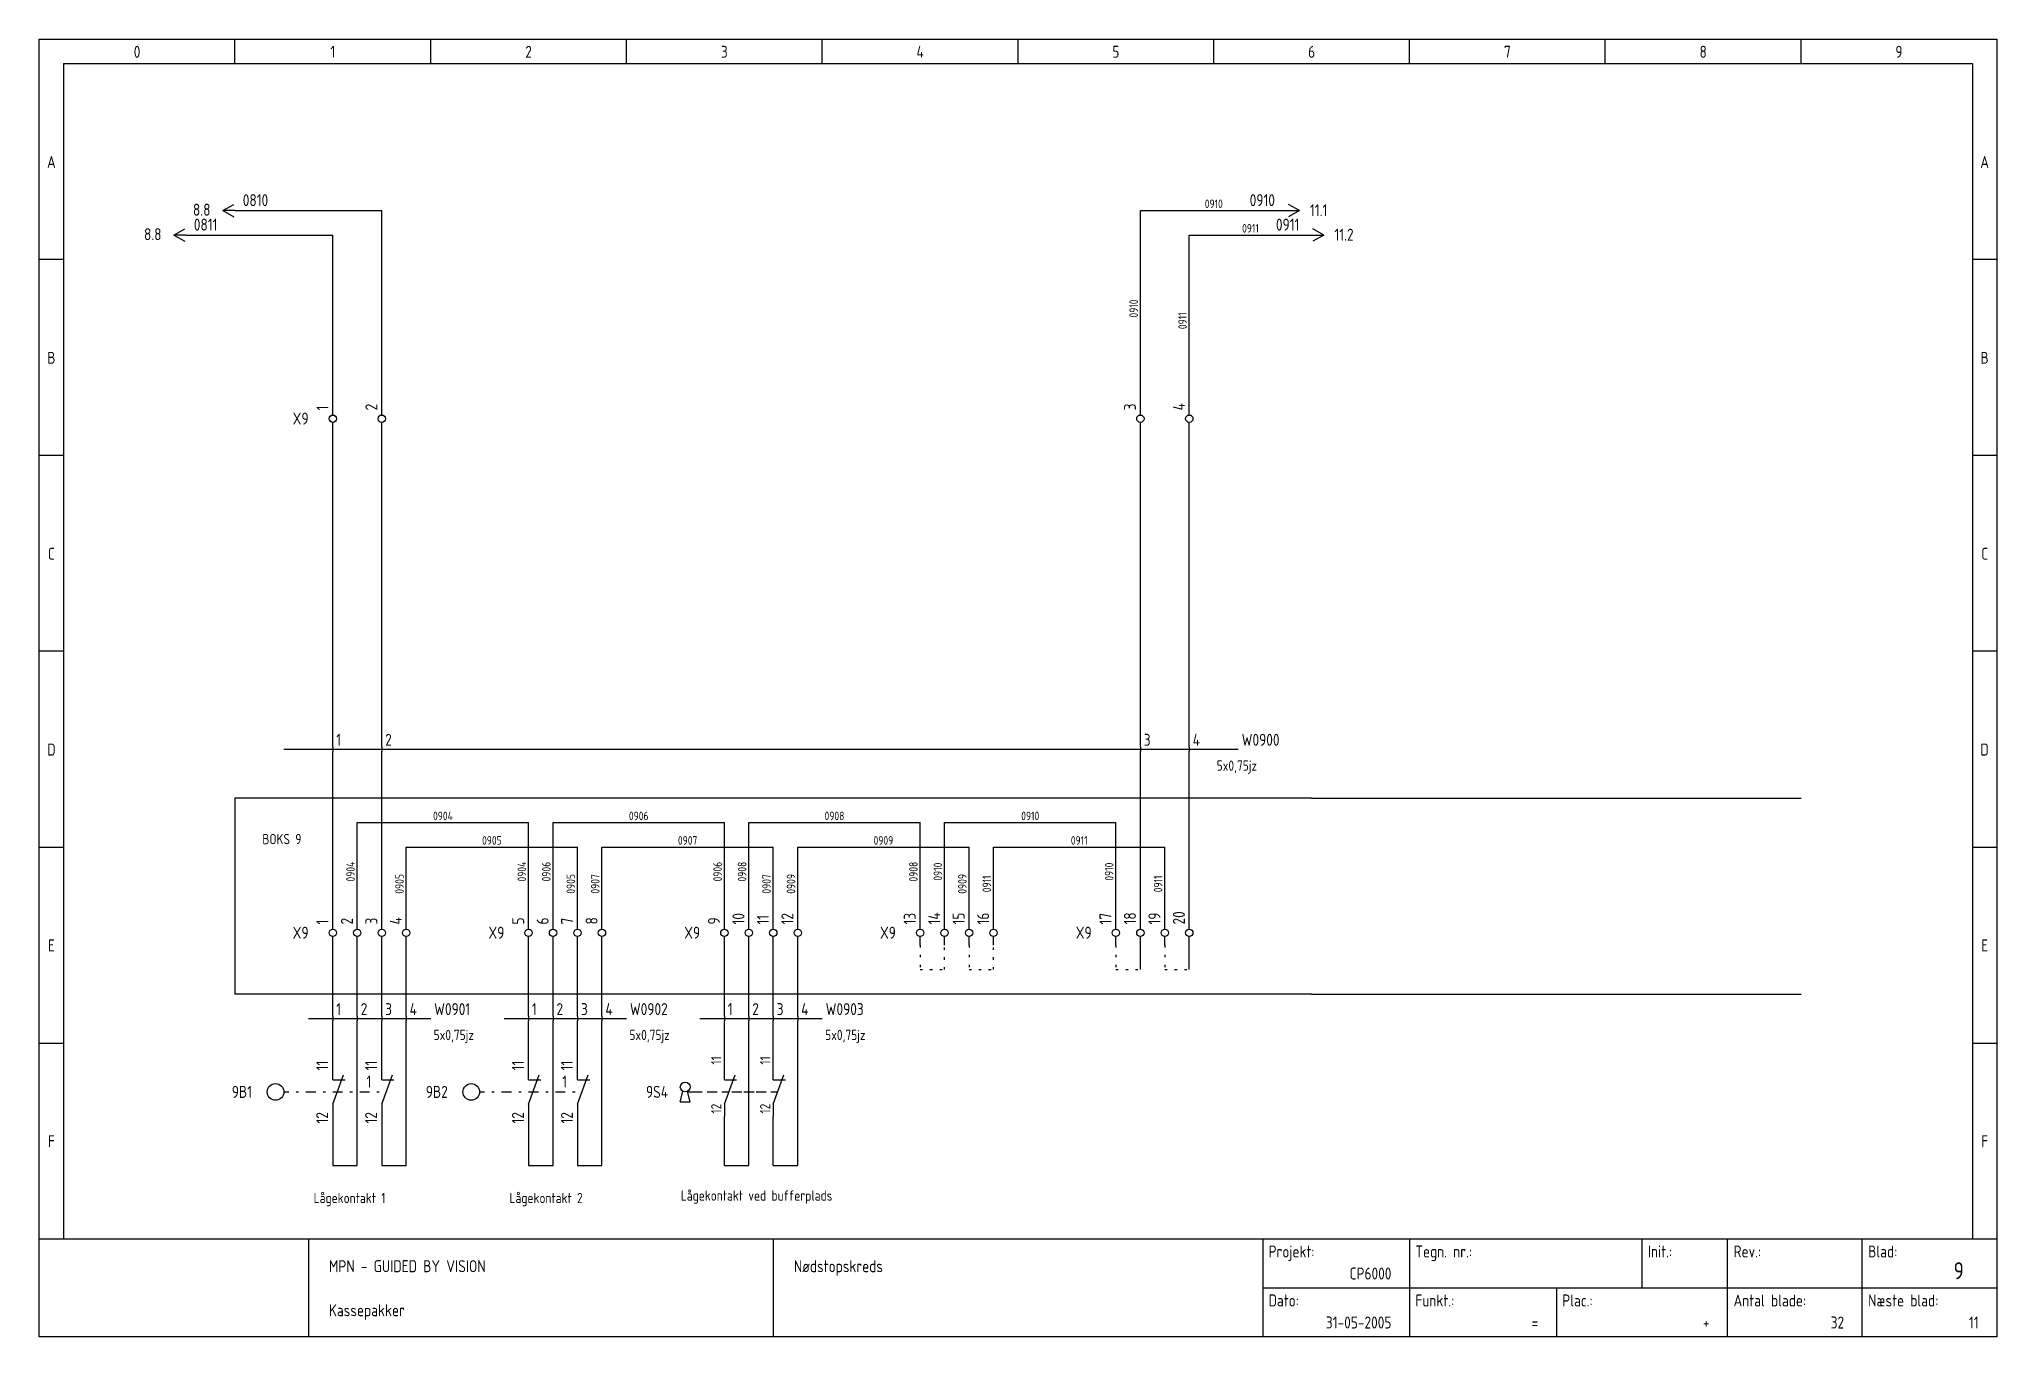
# Model space of a CAD drawing. Extents: x 10 to 410, y 10 to 275.
import ezdxf
from ezdxf.enums import TextEntityAlignment as Align

# ---------------------------------------------------------------- set-up
doc = ezdxf.new("R2010")
doc.units = 0
for name, pattern in [('CADDY_DASHDOT', [5.5, 0.5, -1.5, 2, -1.5]), ('CADDY_DOT', [2, 0.5, -1.5]), ('CADDY_SOLID', [0])]:
    doc.linetypes.add(name, pattern=pattern)
doc.layers.get('0').update_dxf_attribs({"linetype": 'CONTINUOUS'})
doc.styles.add('CADDY_VECTORFONT1P', font='isocp___.ttf', dxfattribs={"width": 0.9})

msp = doc.modelspace()

# ---------------------------------------------------------------- texts
at = {"style": 'CADDY_VECTORFONT1P', "width": 0.9}
for s, p in [('0910', (250, 240.5)), ('0911', (257.5, 235.5)), ('0904', (92.5, 115.5)), ('0906', (132.5, 115.5)), ('0908', (172.5, 115.5)), ('0910', (212.5, 115.5)), ('0905', (102.5, 110.5)), ('0907', (142.5, 110.5)), ('0909', (182.5, 110.5)), ('0911', (222.5, 110.5))]:
    msp.add_text(s, height=1.75, dxfattribs=at).set_placement(p, align=Align.CENTER)
for s, p in [('0910', (234.5, 220)), ('0911', (244.5, 217.5)), ('0904', (74.5, 105)), ('0905', (84.5, 102.5)), ('0904', (109.5, 105)), ('0906', (114.5, 105)), ('0905', (119.5, 102.5)), ('0907', (124.5, 102.5)), ('0906', (149.5, 105)), ('0908', (154.5, 105)), ('0907', (159.5, 102.5)), ('0909', (164.5, 102.5)), ('0908', (189.5, 105)), ('0910', (194.5, 105)), ('0909', (199.5, 102.5)), ('0911', (204.5, 102.5)), ('0910', (229.5, 105)), ('0911', (239.5, 102.5))]:
    msp.add_text(s, height=1.75, rotation=90, dxfattribs=at).set_placement(p, align=Align.CENTER)
for s, p in [('5x0,75jz', (250.6, 125.6)), ('BOKS 9', (55.6, 110.6)), ('5x0,75jz', (90.6, 70.6)), ('5x0,75jz', (130.6, 70.6)), ('5x0,75jz', (170.6, 70.6)), ('Lågekontakt ved bufferplads', (141.1, 37.8)), ('Lågekontakt 1', (66.1, 37.3)), ('Lågekontakt 2', (106.1, 37.3))]:
    msp.add_text(s, height=2.1, dxfattribs=at).set_placement(p)

# ---------------------------------------------------------------- blocks, each defined once
blk = doc.blocks.new('BLK1')
at = {"linetype": 'CADDY_SOLID'}
for p, q in [((10, 10), (10, 275)), ((10, 275), (410, 275)), ((50, 270), (50, 275)), ((90, 270), (90, 275)), ((130, 270), (130, 275)), ((170, 270), (170, 275)), ((210, 270), (210, 275)), ((250, 270), (250, 275)), ((290, 270), (290, 275)), ((330, 270), (330, 275)), ((370, 270), (370, 275)), ((410, 275), (410, 10)), ((15, 270), (15, 30)), ((15, 270), (405, 270)), ((405, 270), (405, 30)), ((15, 230), (10, 230)), ((410, 230), (405, 230)), ((15, 190), (10, 190)), ((410, 190), (405, 190)), ((15, 150), (10, 150)), ((410, 150), (405, 150)), ((10, 110), (15, 110)), ((405, 110), (410, 110)), ((10, 70), (15, 70)), ((405, 70), (410, 70)), ((10, 30), (410, 30)), ((10, 30), (15, 30)), ((65, 30), (65, 10)), ((160, 30), (160, 10)), ((260, 30), (260, 10)), ((290, 30), (290, 10)), ((337.5, 20), (337.5, 30)), ((355, 20), (355, 30)), ((382.5, 20), (382.5, 30)), ((405, 30), (410, 30)), ((260, 20), (410, 20)), ((320, 20), (320, 10)), ((355, 10), (355, 20)), ((382.5, 10), (382.5, 20)), ((410, 10), (10, 10))]:
    blk.add_line(p, q, dxfattribs=at)
at = {"style": 'CADDY_VECTORFONT1P', "width": 0.9}
for s, p in [('0', (30, 271.2)), ('1', (70, 271.2)), ('2', (110, 271.2)), ('3', (150, 271.2)), ('4', (190, 271.2)), ('5', (230, 271.2)), ('6', (270, 271.2)), ('7', (310, 271.2)), ('8', (350, 271.2)), ('9', (390, 271.2)), ('A', (12.5, 248.7)), ('A', (407.5, 248.7)), ('B', (12.5, 208.7)), ('B', (407.5, 208.7)), ('C', (12.5, 168.7)), ('C', (407.5, 168.7)), ('D', (12.5, 128.7)), ('D', (407.5, 128.7)), ('E', (12.5, 88.7)), ('E', (407.5, 88.7)), ('F', (12.5, 48.7)), ('F', (407.5, 48.7))]:
    blk.add_text(s, height=2.45, dxfattribs=at).set_placement(p, align=Align.CENTER)
for s, p in [('Projekt:', (261.2, 26.2)), ('Tegn. nr.:', (291.2, 26.2)), ('Init.:', (338.7, 26.2)), ('Rev.:', (356.2, 26.2)), ('Blad:', (383.7, 26.2)), ('MPN - GUIDED BY VISION', (69.2, 23.2)), ('Nødstopskreds', (164.2, 23.2)), ('Kassepakker', (69.2, 14.2)), ('Dato:', (261.2, 16.2)), ('Funkt.:', (291.2, 16.2)), ('Plac.:', (321.2, 16.2)), ('Antal blade:', (356.2, 16.2)), ('Næste blad:', (383.7, 16.2))]:
    blk.add_text(s, height=2.45, dxfattribs=at).set_placement(p)
for s, height, p in [('CP6000', 2.45, (286.3, 21.7)), ('9', 3.5, (403.25, 21.75)), ('31-05-2005', 2.45, (286.3, 11.7)), ('=', 2.45, (316.3, 11.7)), ('+', 2.45, (351.3, 11.7)), ('32', 2.45, (378.8, 11.7)), ('11', 2.45, (406.3, 11.7))]:
    blk.add_text(s, height=height, dxfattribs=at).set_placement(p, align=Align.RIGHT)
blk = doc.blocks.new('BLK2')
at = {"linetype": 'CADDY_SOLID'}
for p, q in [((85, 93.25), (85, 95)), ((85, 90), (85, 91.75))]:
    blk.add_line(p, q, dxfattribs=at)
blk.add_circle((85, 92.5), 0.75, dxfattribs=at)
at = {"style": 'CADDY_VECTORFONT1P', "width": 0.9}
blk.add_attdef('$TAG160400', (84.1, 94.2), '', height=2.45, rotation=90, dxfattribs=at)
at = {"style": 'CADDY_VECTORFONT1P', "width": 0.9, "flags": 1}
blk.add_attdef('$TAG160410', (87.6, 94.2), '', height=2.45, rotation=90, dxfattribs=at)
for tag, p in [('$TAG140020', (80.05, 98.3)), ('$TAG140050', (80.05, 94.8)), ('$TAG160010', (80.05, 91.3)), ('$TAG160030', (80.05, 87.8)), ('$TAG160040', (80.05, 82.8))]:
    blk.add_attdef(tag, text='', height=2.45, dxfattribs=at).set_placement(p, align=Align.RIGHT)
blk = doc.blocks.new('BLK3')
at = {"linetype": 'CADDY_SOLID'}
for p, q in [((80, 93.25), (80, 95)), ((80, 90), (80, 91.75))]:
    blk.add_line(p, q, dxfattribs=at)
blk.add_circle((80, 92.5), 0.75, dxfattribs=at)
at = {"style": 'CADDY_VECTORFONT1P', "width": 0.9}
blk.add_attdef('$TAG160400', (79.1, 94.2), '', height=2.45, rotation=90, dxfattribs=at)
at = {"style": 'CADDY_VECTORFONT1P', "width": 0.9, "flags": 1}
blk.add_attdef('$TAG160410', (82.6, 94.2), '', height=2.45, rotation=90, dxfattribs=at)
for tag, p in [('$TAG140020', (75.05, 98.3)), ('$TAG140050', (75.05, 94.8)), ('$TAG160010', (75.05, 91.3)), ('$TAG160030', (75.05, 87.8)), ('$TAG160040', (75.05, 82.8))]:
    blk.add_attdef(tag, text='', height=2.45, dxfattribs=at).set_placement(p, align=Align.RIGHT)
blk = doc.blocks.new('BLK4')
at = {"linetype": 'CADDY_SOLID'}
for p, q in [((75, 93.25), (75, 95)), ((75, 90), (75, 91.75))]:
    blk.add_line(p, q, dxfattribs=at)
blk.add_circle((75, 92.5), 0.75, dxfattribs=at)
at = {"style": 'CADDY_VECTORFONT1P', "width": 0.9}
blk.add_attdef('$TAG160400', (74.1, 94.2), '', height=2.45, rotation=90, dxfattribs=at)
at = {"style": 'CADDY_VECTORFONT1P', "width": 0.9, "flags": 1}
blk.add_attdef('$TAG160410', (77.6, 94.2), '', height=2.45, rotation=90, dxfattribs=at)
for tag, p in [('$TAG140020', (70.05, 98.3)), ('$TAG140050', (70.05, 94.8)), ('$TAG160010', (70.05, 91.3)), ('$TAG160030', (70.05, 87.8)), ('$TAG160040', (70.05, 82.8))]:
    blk.add_attdef(tag, text='', height=2.45, dxfattribs=at).set_placement(p, align=Align.RIGHT)
blk = doc.blocks.new('BLK5')
at = {"linetype": 'CADDY_SOLID'}
for p, q in [((70, 93.25), (70, 95)), ((70, 90), (70, 91.75))]:
    blk.add_line(p, q, dxfattribs=at)
blk.add_circle((70, 92.5), 0.75, dxfattribs=at)
at = {"style": 'CADDY_VECTORFONT1P', "width": 0.9}
blk.add_attdef('$TAG160400', (69.1, 94.2), '', height=2.45, rotation=90, dxfattribs=at)
at = {"style": 'CADDY_VECTORFONT1P', "width": 0.9, "flags": 1}
blk.add_attdef('$TAG160410', (72.6, 94.2), '', height=2.45, rotation=90, dxfattribs=at)
for tag, p in [('$TAG140020', (65.05, 98.3)), ('$TAG140050', (65.05, 94.8)), ('$TAG160030', (65.05, 87.8)), ('$TAG160040', (65.05, 82.8))]:
    blk.add_attdef(tag, text='', height=2.45, dxfattribs=at).set_placement(p, align=Align.RIGHT)
at = {"style": 'CADDY_VECTORFONT1P', "width": 0.9}
blk.add_attdef('$TAG160010', text='', height=2.45, dxfattribs=at).set_placement((65.05, 91.3), align=Align.RIGHT)
blk = doc.blocks.new('BLK6')
at = {"linetype": 'CADDY_SOLID'}
for p, q in [((37.5, 235), (39.75, 236.25)), ((37.5, 235), (39.75, 233.75)), ((40, 235), (37.5, 235))]:
    blk.add_line(p, q, dxfattribs=at)
at = {"style": 'CADDY_VECTORFONT1P', "width": 0.9, "flags": 1}
for tag, p in [('$TAG140020', (41.6, 242.9)), ('$TAG140050', (41.6, 239.4))]:
    blk.add_attdef(tag, p, '', height=2.45, dxfattribs=at)
at = {"style": 'CADDY_VECTORFONT1P', "width": 0.9}
blk.add_attdef('$TAG160500', text='', height=2.45, dxfattribs=at).set_placement((35, 233.95), align=Align.RIGHT)
blk.add_attdef('$TAG160010', (41.6, 235.9), '', height=2.45, dxfattribs=at)
blk = doc.blocks.new('BLK7')
at = {"linetype": 'CADDY_SOLID'}
for p, q in [((47.5, 240), (49.75, 241.25)), ((47.5, 240), (49.75, 238.75)), ((50, 240), (47.5, 240))]:
    blk.add_line(p, q, dxfattribs=at)
at = {"style": 'CADDY_VECTORFONT1P', "width": 0.9, "flags": 1}
for tag, p in [('$TAG140020', (51.6, 247.9)), ('$TAG140050', (51.6, 244.4))]:
    blk.add_attdef(tag, p, '', height=2.45, dxfattribs=at)
at = {"style": 'CADDY_VECTORFONT1P', "width": 0.9}
blk.add_attdef('$TAG160500', text='', height=2.45, dxfattribs=at).set_placement((45, 238.95), align=Align.RIGHT)
blk.add_attdef('$TAG160010', (51.6, 240.9), '', height=2.45, dxfattribs=at)
blk = doc.blocks.new('BLK9')
at = {"linetype": 'CADDY_SOLID'}
for p, q in [((110, 62.5), (110, 65)), ((110, 57.5), (112.18, 63.5)), ((110, 62.5), (112.5, 62.5)), ((110, 57.5), (110, 55))]:
    blk.add_line(p, q, dxfattribs=at)
at = {"style": 'CADDY_VECTORFONT1P', "width": 0.9}
blk.add_attdef('$TAG175000_00', (109.05, 64.4), '', height=2.45, rotation=90, dxfattribs=at)
for tag, p in [('$TAG175000_01', (109.05, 55.9)), ('$TAG160500', (110.6, 46.74))]:
    blk.add_attdef(tag, text='', height=2.45, rotation=90, dxfattribs=at).set_placement(p, align=Align.RIGHT)
blk = doc.blocks.new('BLK10')
at = {"linetype": 'CADDY_SOLID'}
for p, q in [((120, 62.5), (120, 65)), ((120, 57.5), (122.18, 63.5)), ((120, 62.5), (122.5, 62.5)), ((120, 57.5), (120, 55))]:
    blk.add_line(p, q, dxfattribs=at)
at = {"style": 'CADDY_VECTORFONT1P', "width": 0.9}
blk.add_attdef('$TAG175000_00', (119.05, 64.4), '', height=2.45, rotation=90, dxfattribs=at)
for tag, p in [('$TAG175000_01', (119.05, 55.9)), ('$TAG160500', (120.6, 46.74))]:
    blk.add_attdef(tag, text='', height=2.45, rotation=90, dxfattribs=at).set_placement(p, align=Align.RIGHT)
blk = doc.blocks.new('BLK8')
at = {"linetype": 'CADDY_SOLID'}
blk.add_line((100, 60), (101, 60), dxfattribs=at)
at = {"linetype": 'CADDY_DASHDOT'}
blk.add_line((102.5, 60), (120, 60), dxfattribs=at)
at = {"linetype": 'CADDY_SOLID'}
blk.add_circle((98.3, 60), 1.7, dxfattribs=at)
ref = blk.add_blockref('BLK9', (0, 0, 1))
ref.add_attrib('$TAG175000_00', '11', (109.05, 64.4), dxfattribs={"height": 2.45, "rotation": 90, "style": 'CADDY_VECTORFONT1P', "width": 0.9})
ref.add_attrib('$TAG175000_01', '12', dxfattribs={"height": 2.45, "rotation": 90, "style": 'CADDY_VECTORFONT1P', "width": 0.9}).set_placement((109.05, 55.9), align=Align.RIGHT)
ref = blk.add_blockref('BLK10', (0, 0, 1))
ref.add_attrib('$TAG175000_00', '11', (119.05, 64.4), dxfattribs={"height": 2.45, "rotation": 90, "style": 'CADDY_VECTORFONT1P', "width": 0.9})
ref.add_attrib('$TAG175000_01', '12', dxfattribs={"height": 2.45, "rotation": 90, "style": 'CADDY_VECTORFONT1P', "width": 0.9}).set_placement((119.05, 55.9), align=Align.RIGHT)
at = {"style": 'CADDY_VECTORFONT1P', "width": 0.9}
for tag, p in [('$TAG160010', (93.5, 58.8)), ('$TAG160030', (113.5, 55.3))]:
    blk.add_attdef(tag, text='', height=2.45, dxfattribs=at).set_placement(p, align=Align.RIGHT)
blk.add_attdef('$TAG175000_00', (116.9, 60.9), '', height=2.45, dxfattribs=at)
at = {"style": 'CADDY_VECTORFONT1P', "width": 0.9, "flags": 1}
blk.add_attdef('$TAG160040', text='', height=2.45, dxfattribs=at).set_placement((113.5, 51.8), align=Align.RIGHT)
blk = doc.blocks.new('BLK11')
at = {"linetype": 'CADDY_SOLID'}
for p, q in [((125, 93.25), (125, 95)), ((125, 90), (125, 91.75))]:
    blk.add_line(p, q, dxfattribs=at)
blk.add_circle((125, 92.5), 0.75, dxfattribs=at)
at = {"style": 'CADDY_VECTORFONT1P', "width": 0.9}
blk.add_attdef('$TAG160400', (124.1, 94.2), '', height=2.45, rotation=90, dxfattribs=at)
at = {"style": 'CADDY_VECTORFONT1P', "width": 0.9, "flags": 1}
blk.add_attdef('$TAG160410', (127.6, 94.2), '', height=2.45, rotation=90, dxfattribs=at)
for tag, p in [('$TAG140020', (120.05, 98.3)), ('$TAG140050', (120.05, 94.8)), ('$TAG160010', (120.05, 91.3)), ('$TAG160030', (120.05, 87.8)), ('$TAG160040', (120.05, 82.8))]:
    blk.add_attdef(tag, text='', height=2.45, dxfattribs=at).set_placement(p, align=Align.RIGHT)
blk = doc.blocks.new('BLK12')
at = {"linetype": 'CADDY_SOLID'}
for p, q in [((120, 93.25), (120, 95)), ((120, 90), (120, 91.75))]:
    blk.add_line(p, q, dxfattribs=at)
blk.add_circle((120, 92.5), 0.75, dxfattribs=at)
at = {"style": 'CADDY_VECTORFONT1P', "width": 0.9}
blk.add_attdef('$TAG160400', (119.1, 94.2), '', height=2.45, rotation=90, dxfattribs=at)
at = {"style": 'CADDY_VECTORFONT1P', "width": 0.9, "flags": 1}
blk.add_attdef('$TAG160410', (122.6, 94.2), '', height=2.45, rotation=90, dxfattribs=at)
for tag, p in [('$TAG140020', (115.05, 98.3)), ('$TAG140050', (115.05, 94.8)), ('$TAG160010', (115.05, 91.3)), ('$TAG160030', (115.05, 87.8)), ('$TAG160040', (115.05, 82.8))]:
    blk.add_attdef(tag, text='', height=2.45, dxfattribs=at).set_placement(p, align=Align.RIGHT)
blk = doc.blocks.new('BLK13')
at = {"linetype": 'CADDY_SOLID'}
for p, q in [((115, 93.25), (115, 95)), ((115, 90), (115, 91.75))]:
    blk.add_line(p, q, dxfattribs=at)
blk.add_circle((115, 92.5), 0.75, dxfattribs=at)
at = {"style": 'CADDY_VECTORFONT1P', "width": 0.9}
blk.add_attdef('$TAG160400', (114.1, 94.2), '', height=2.45, rotation=90, dxfattribs=at)
at = {"style": 'CADDY_VECTORFONT1P', "width": 0.9, "flags": 1}
blk.add_attdef('$TAG160410', (117.6, 94.2), '', height=2.45, rotation=90, dxfattribs=at)
for tag, p in [('$TAG140020', (110.05, 98.3)), ('$TAG140050', (110.05, 94.8)), ('$TAG160010', (110.05, 91.3)), ('$TAG160030', (110.05, 87.8)), ('$TAG160040', (110.05, 82.8))]:
    blk.add_attdef(tag, text='', height=2.45, dxfattribs=at).set_placement(p, align=Align.RIGHT)
blk = doc.blocks.new('BLK14')
at = {"linetype": 'CADDY_SOLID'}
for p, q in [((110, 93.25), (110, 95)), ((110, 90), (110, 91.75))]:
    blk.add_line(p, q, dxfattribs=at)
blk.add_circle((110, 92.5), 0.75, dxfattribs=at)
at = {"style": 'CADDY_VECTORFONT1P', "width": 0.9}
blk.add_attdef('$TAG160400', (109.1, 94.2), '', height=2.45, rotation=90, dxfattribs=at)
at = {"style": 'CADDY_VECTORFONT1P', "width": 0.9, "flags": 1}
blk.add_attdef('$TAG160410', (112.6, 94.2), '', height=2.45, rotation=90, dxfattribs=at)
for tag, p in [('$TAG140020', (105.05, 98.3)), ('$TAG140050', (105.05, 94.8)), ('$TAG160030', (105.05, 87.8)), ('$TAG160040', (105.05, 82.8))]:
    blk.add_attdef(tag, text='', height=2.45, dxfattribs=at).set_placement(p, align=Align.RIGHT)
at = {"style": 'CADDY_VECTORFONT1P', "width": 0.9}
blk.add_attdef('$TAG160010', text='', height=2.45, dxfattribs=at).set_placement((105.05, 91.3), align=Align.RIGHT)
blk = doc.blocks.new('BLK15')
at = {"linetype": 'CADDY_SOLID'}
for p, q in [((165, 93.25), (165, 95)), ((165, 90), (165, 91.75))]:
    blk.add_line(p, q, dxfattribs=at)
blk.add_circle((165, 92.5), 0.75, dxfattribs=at)
at = {"style": 'CADDY_VECTORFONT1P', "width": 0.9}
blk.add_attdef('$TAG160400', (164.1, 94.2), '', height=2.45, rotation=90, dxfattribs=at)
at = {"style": 'CADDY_VECTORFONT1P', "width": 0.9, "flags": 1}
blk.add_attdef('$TAG160410', (167.6, 94.2), '', height=2.45, rotation=90, dxfattribs=at)
for tag, p in [('$TAG140020', (160.05, 98.3)), ('$TAG140050', (160.05, 94.8)), ('$TAG160010', (160.05, 91.3)), ('$TAG160030', (160.05, 87.8)), ('$TAG160040', (160.05, 82.8))]:
    blk.add_attdef(tag, text='', height=2.45, dxfattribs=at).set_placement(p, align=Align.RIGHT)
blk = doc.blocks.new('BLK16')
at = {"linetype": 'CADDY_SOLID'}
for p, q in [((160, 93.25), (160, 95)), ((160, 90), (160, 91.75))]:
    blk.add_line(p, q, dxfattribs=at)
blk.add_circle((160, 92.5), 0.75, dxfattribs=at)
at = {"style": 'CADDY_VECTORFONT1P', "width": 0.9}
blk.add_attdef('$TAG160400', (159.1, 94.2), '', height=2.45, rotation=90, dxfattribs=at)
at = {"style": 'CADDY_VECTORFONT1P', "width": 0.9, "flags": 1}
blk.add_attdef('$TAG160410', (162.6, 94.2), '', height=2.45, rotation=90, dxfattribs=at)
for tag, p in [('$TAG140020', (155.05, 98.3)), ('$TAG140050', (155.05, 94.8)), ('$TAG160010', (155.05, 91.3)), ('$TAG160030', (155.05, 87.8)), ('$TAG160040', (155.05, 82.8))]:
    blk.add_attdef(tag, text='', height=2.45, dxfattribs=at).set_placement(p, align=Align.RIGHT)
blk = doc.blocks.new('BLK17')
at = {"linetype": 'CADDY_SOLID'}
for p, q in [((155, 93.25), (155, 95)), ((155, 90), (155, 91.75))]:
    blk.add_line(p, q, dxfattribs=at)
blk.add_circle((155, 92.5), 0.75, dxfattribs=at)
at = {"style": 'CADDY_VECTORFONT1P', "width": 0.9}
blk.add_attdef('$TAG160400', (154.1, 94.2), '', height=2.45, rotation=90, dxfattribs=at)
at = {"style": 'CADDY_VECTORFONT1P', "width": 0.9, "flags": 1}
blk.add_attdef('$TAG160410', (157.6, 94.2), '', height=2.45, rotation=90, dxfattribs=at)
for tag, p in [('$TAG140020', (150.05, 98.3)), ('$TAG140050', (150.05, 94.8)), ('$TAG160010', (150.05, 91.3)), ('$TAG160030', (150.05, 87.8)), ('$TAG160040', (150.05, 82.8))]:
    blk.add_attdef(tag, text='', height=2.45, dxfattribs=at).set_placement(p, align=Align.RIGHT)
blk = doc.blocks.new('BLK18')
at = {"linetype": 'CADDY_SOLID'}
for p, q in [((150, 93.25), (150, 95)), ((150, 90), (150, 91.75))]:
    blk.add_line(p, q, dxfattribs=at)
blk.add_circle((150, 92.5), 0.75, dxfattribs=at)
at = {"style": 'CADDY_VECTORFONT1P', "width": 0.9}
blk.add_attdef('$TAG160400', (149.1, 94.2), '', height=2.45, rotation=90, dxfattribs=at)
at = {"style": 'CADDY_VECTORFONT1P', "width": 0.9, "flags": 1}
blk.add_attdef('$TAG160410', (152.6, 94.2), '', height=2.45, rotation=90, dxfattribs=at)
for tag, p in [('$TAG140020', (145.05, 98.3)), ('$TAG140050', (145.05, 94.8)), ('$TAG160030', (145.05, 87.8)), ('$TAG160040', (145.05, 82.8))]:
    blk.add_attdef(tag, text='', height=2.45, dxfattribs=at).set_placement(p, align=Align.RIGHT)
at = {"style": 'CADDY_VECTORFONT1P', "width": 0.9}
blk.add_attdef('$TAG160010', text='', height=2.45, dxfattribs=at).set_placement((145.05, 91.3), align=Align.RIGHT)
blk = doc.blocks.new('BLK19')
at = {"linetype": 'CADDY_SOLID'}
for p, q in [((205, 93.25), (205, 95)), ((205, 90), (205, 91.75))]:
    blk.add_line(p, q, dxfattribs=at)
blk.add_circle((205, 92.5), 0.75, dxfattribs=at)
at = {"style": 'CADDY_VECTORFONT1P', "width": 0.9}
blk.add_attdef('$TAG160400', (204.1, 94.2), '', height=2.45, rotation=90, dxfattribs=at)
at = {"style": 'CADDY_VECTORFONT1P', "width": 0.9, "flags": 1}
blk.add_attdef('$TAG160410', (207.6, 94.2), '', height=2.45, rotation=90, dxfattribs=at)
for tag, p in [('$TAG140020', (200.05, 98.3)), ('$TAG140050', (200.05, 94.8)), ('$TAG160010', (200.05, 91.3)), ('$TAG160030', (200.05, 87.8)), ('$TAG160040', (200.05, 82.8))]:
    blk.add_attdef(tag, text='', height=2.45, dxfattribs=at).set_placement(p, align=Align.RIGHT)
blk = doc.blocks.new('BLK20')
at = {"linetype": 'CADDY_SOLID'}
for p, q in [((200, 93.25), (200, 95)), ((200, 90), (200, 91.75))]:
    blk.add_line(p, q, dxfattribs=at)
blk.add_circle((200, 92.5), 0.75, dxfattribs=at)
at = {"style": 'CADDY_VECTORFONT1P', "width": 0.9}
blk.add_attdef('$TAG160400', (199.1, 94.2), '', height=2.45, rotation=90, dxfattribs=at)
at = {"style": 'CADDY_VECTORFONT1P', "width": 0.9, "flags": 1}
blk.add_attdef('$TAG160410', (202.6, 94.2), '', height=2.45, rotation=90, dxfattribs=at)
for tag, p in [('$TAG140020', (195.05, 98.3)), ('$TAG140050', (195.05, 94.8)), ('$TAG160010', (195.05, 91.3)), ('$TAG160030', (195.05, 87.8)), ('$TAG160040', (195.05, 82.8))]:
    blk.add_attdef(tag, text='', height=2.45, dxfattribs=at).set_placement(p, align=Align.RIGHT)
blk = doc.blocks.new('BLK21')
at = {"linetype": 'CADDY_SOLID'}
for p, q in [((195, 93.25), (195, 95)), ((195, 90), (195, 91.75))]:
    blk.add_line(p, q, dxfattribs=at)
blk.add_circle((195, 92.5), 0.75, dxfattribs=at)
at = {"style": 'CADDY_VECTORFONT1P', "width": 0.9}
blk.add_attdef('$TAG160400', (194.1, 94.2), '', height=2.45, rotation=90, dxfattribs=at)
at = {"style": 'CADDY_VECTORFONT1P', "width": 0.9, "flags": 1}
blk.add_attdef('$TAG160410', (197.6, 94.2), '', height=2.45, rotation=90, dxfattribs=at)
for tag, p in [('$TAG140020', (190.05, 98.3)), ('$TAG140050', (190.05, 94.8)), ('$TAG160010', (190.05, 91.3)), ('$TAG160030', (190.05, 87.8)), ('$TAG160040', (190.05, 82.8))]:
    blk.add_attdef(tag, text='', height=2.45, dxfattribs=at).set_placement(p, align=Align.RIGHT)
blk = doc.blocks.new('BLK22')
at = {"linetype": 'CADDY_SOLID'}
for p, q in [((190, 93.25), (190, 95)), ((190, 90), (190, 91.75))]:
    blk.add_line(p, q, dxfattribs=at)
blk.add_circle((190, 92.5), 0.75, dxfattribs=at)
at = {"style": 'CADDY_VECTORFONT1P', "width": 0.9}
blk.add_attdef('$TAG160400', (189.1, 94.2), '', height=2.45, rotation=90, dxfattribs=at)
at = {"style": 'CADDY_VECTORFONT1P', "width": 0.9, "flags": 1}
blk.add_attdef('$TAG160410', (192.6, 94.2), '', height=2.45, rotation=90, dxfattribs=at)
for tag, p in [('$TAG140020', (185.05, 98.3)), ('$TAG140050', (185.05, 94.8)), ('$TAG160030', (185.05, 87.8)), ('$TAG160040', (185.05, 82.8))]:
    blk.add_attdef(tag, text='', height=2.45, dxfattribs=at).set_placement(p, align=Align.RIGHT)
at = {"style": 'CADDY_VECTORFONT1P', "width": 0.9}
blk.add_attdef('$TAG160010', text='', height=2.45, dxfattribs=at).set_placement((185.05, 91.3), align=Align.RIGHT)
blk = doc.blocks.new('BLK23')
at = {"linetype": 'CADDY_SOLID'}
for p, q in [((245, 93.25), (245, 95)), ((245, 90), (245, 91.75))]:
    blk.add_line(p, q, dxfattribs=at)
blk.add_circle((245, 92.5), 0.75, dxfattribs=at)
at = {"style": 'CADDY_VECTORFONT1P', "width": 0.9}
blk.add_attdef('$TAG160400', (244.1, 94.2), '', height=2.45, rotation=90, dxfattribs=at)
at = {"style": 'CADDY_VECTORFONT1P', "width": 0.9, "flags": 1}
blk.add_attdef('$TAG160410', (247.6, 94.2), '', height=2.45, rotation=90, dxfattribs=at)
for tag, p in [('$TAG140020', (240.05, 98.3)), ('$TAG140050', (240.05, 94.8)), ('$TAG160010', (240.05, 91.3)), ('$TAG160030', (240.05, 87.8)), ('$TAG160040', (240.05, 82.8))]:
    blk.add_attdef(tag, text='', height=2.45, dxfattribs=at).set_placement(p, align=Align.RIGHT)
blk = doc.blocks.new('BLK24')
at = {"linetype": 'CADDY_SOLID'}
for p, q in [((240, 93.25), (240, 95)), ((240, 90), (240, 91.75))]:
    blk.add_line(p, q, dxfattribs=at)
blk.add_circle((240, 92.5), 0.75, dxfattribs=at)
at = {"style": 'CADDY_VECTORFONT1P', "width": 0.9}
blk.add_attdef('$TAG160400', (239.1, 94.2), '', height=2.45, rotation=90, dxfattribs=at)
at = {"style": 'CADDY_VECTORFONT1P', "width": 0.9, "flags": 1}
blk.add_attdef('$TAG160410', (242.6, 94.2), '', height=2.45, rotation=90, dxfattribs=at)
for tag, p in [('$TAG140020', (235.05, 98.3)), ('$TAG140050', (235.05, 94.8)), ('$TAG160010', (235.05, 91.3)), ('$TAG160030', (235.05, 87.8)), ('$TAG160040', (235.05, 82.8))]:
    blk.add_attdef(tag, text='', height=2.45, dxfattribs=at).set_placement(p, align=Align.RIGHT)
blk = doc.blocks.new('BLK25')
at = {"linetype": 'CADDY_SOLID'}
for p, q in [((235, 93.25), (235, 95)), ((235, 90), (235, 91.75))]:
    blk.add_line(p, q, dxfattribs=at)
blk.add_circle((235, 92.5), 0.75, dxfattribs=at)
at = {"style": 'CADDY_VECTORFONT1P', "width": 0.9}
blk.add_attdef('$TAG160400', (234.1, 94.2), '', height=2.45, rotation=90, dxfattribs=at)
at = {"style": 'CADDY_VECTORFONT1P', "width": 0.9, "flags": 1}
blk.add_attdef('$TAG160410', (237.6, 94.2), '', height=2.45, rotation=90, dxfattribs=at)
for tag, p in [('$TAG140020', (230.05, 98.3)), ('$TAG140050', (230.05, 94.8)), ('$TAG160010', (230.05, 91.3)), ('$TAG160030', (230.05, 87.8)), ('$TAG160040', (230.05, 82.8))]:
    blk.add_attdef(tag, text='', height=2.45, dxfattribs=at).set_placement(p, align=Align.RIGHT)
blk = doc.blocks.new('BLK26')
at = {"linetype": 'CADDY_SOLID'}
for p, q in [((230, 93.25), (230, 95)), ((230, 90), (230, 91.75))]:
    blk.add_line(p, q, dxfattribs=at)
blk.add_circle((230, 92.5), 0.75, dxfattribs=at)
at = {"style": 'CADDY_VECTORFONT1P', "width": 0.9}
blk.add_attdef('$TAG160400', (229.1, 94.2), '', height=2.45, rotation=90, dxfattribs=at)
at = {"style": 'CADDY_VECTORFONT1P', "width": 0.9, "flags": 1}
blk.add_attdef('$TAG160410', (232.6, 94.2), '', height=2.45, rotation=90, dxfattribs=at)
for tag, p in [('$TAG140020', (225.05, 98.3)), ('$TAG140050', (225.05, 94.8)), ('$TAG160030', (225.05, 87.8)), ('$TAG160040', (225.05, 82.8))]:
    blk.add_attdef(tag, text='', height=2.45, dxfattribs=at).set_placement(p, align=Align.RIGHT)
at = {"style": 'CADDY_VECTORFONT1P', "width": 0.9}
blk.add_attdef('$TAG160010', text='', height=2.45, dxfattribs=at).set_placement((225.05, 91.3), align=Align.RIGHT)
blk = doc.blocks.new('BLK27')
at = {"linetype": 'CADDY_SOLID'}
for p, q in [((265, 240), (267.5, 240)), ((267.5, 240), (265.25, 241.25)), ((267.5, 240), (265.25, 238.75))]:
    blk.add_line(p, q, dxfattribs=at)
at = {"style": 'CADDY_VECTORFONT1P', "width": 0.9}
blk.add_attdef('$TAG160010', text='', height=2.45, dxfattribs=at).set_placement((262.5, 240.9), align=Align.RIGHT)
blk.add_attdef('$TAG160500', (269.65, 238.85), '', height=2.45, dxfattribs=at)
blk = doc.blocks.new('BLK28')
at = {"linetype": 'CADDY_SOLID'}
for p, q in [((272.5, 235), (270.25, 236.25)), ((270, 235), (272.5, 235)), ((272.5, 235), (270.25, 233.75))]:
    blk.add_line(p, q, dxfattribs=at)
at = {"style": 'CADDY_VECTORFONT1P', "width": 0.9}
blk.add_attdef('$TAG160010', text='', height=2.45, dxfattribs=at).set_placement((267.5, 235.9), align=Align.RIGHT)
blk.add_attdef('$TAG160500', (274.65, 233.85), '', height=2.45, dxfattribs=at)
blk = doc.blocks.new('BLK29')
at = {"linetype": 'CADDY_SOLID'}
for p, q in [((70, 198.25), (70, 200)), ((70, 195), (70, 196.75))]:
    blk.add_line(p, q, dxfattribs=at)
blk.add_circle((70, 197.5), 0.75, dxfattribs=at)
at = {"style": 'CADDY_VECTORFONT1P', "width": 0.9}
blk.add_attdef('$TAG160400', (69.1, 199.2), '', height=2.45, rotation=90, dxfattribs=at)
at = {"style": 'CADDY_VECTORFONT1P', "width": 0.9, "flags": 1}
blk.add_attdef('$TAG160410', (72.6, 199.2), '', height=2.45, rotation=90, dxfattribs=at)
for tag, p in [('$TAG140020', (65.05, 203.3)), ('$TAG140050', (65.05, 199.8)), ('$TAG160030', (65.05, 192.8)), ('$TAG160040', (65.05, 187.8))]:
    blk.add_attdef(tag, text='', height=2.45, dxfattribs=at).set_placement(p, align=Align.RIGHT)
at = {"style": 'CADDY_VECTORFONT1P', "width": 0.9}
blk.add_attdef('$TAG160010', text='', height=2.45, dxfattribs=at).set_placement((65.05, 196.3), align=Align.RIGHT)
blk = doc.blocks.new('BLK30')
at = {"linetype": 'CADDY_SOLID'}
for p, q in [((80, 198.25), (80, 200)), ((80, 195), (80, 196.75))]:
    blk.add_line(p, q, dxfattribs=at)
blk.add_circle((80, 197.5), 0.75, dxfattribs=at)
at = {"style": 'CADDY_VECTORFONT1P', "width": 0.9}
blk.add_attdef('$TAG160400', (79.1, 199.2), '', height=2.45, rotation=90, dxfattribs=at)
at = {"style": 'CADDY_VECTORFONT1P', "width": 0.9, "flags": 1}
blk.add_attdef('$TAG160410', (82.6, 199.2), '', height=2.45, rotation=90, dxfattribs=at)
for tag, p in [('$TAG140020', (75.05, 203.3)), ('$TAG140050', (75.05, 199.8)), ('$TAG160010', (75.05, 196.3)), ('$TAG160030', (75.05, 192.8)), ('$TAG160040', (75.05, 187.8))]:
    blk.add_attdef(tag, text='', height=2.45, dxfattribs=at).set_placement(p, align=Align.RIGHT)
blk = doc.blocks.new('BLK31')
at = {"linetype": 'CADDY_SOLID'}
for p, q in [((235, 198.25), (235, 200)), ((235, 195), (235, 196.75))]:
    blk.add_line(p, q, dxfattribs=at)
blk.add_circle((235, 197.5), 0.75, dxfattribs=at)
at = {"style": 'CADDY_VECTORFONT1P', "width": 0.9}
blk.add_attdef('$TAG160400', (234.1, 199.2), '', height=2.45, rotation=90, dxfattribs=at)
at = {"style": 'CADDY_VECTORFONT1P', "width": 0.9, "flags": 1}
blk.add_attdef('$TAG160410', (237.6, 199.2), '', height=2.45, rotation=90, dxfattribs=at)
for tag, p in [('$TAG140020', (230.05, 203.3)), ('$TAG140050', (230.05, 199.8)), ('$TAG160010', (230.05, 196.3)), ('$TAG160030', (230.05, 192.8)), ('$TAG160040', (230.05, 187.8))]:
    blk.add_attdef(tag, text='', height=2.45, dxfattribs=at).set_placement(p, align=Align.RIGHT)
blk = doc.blocks.new('BLK32')
at = {"linetype": 'CADDY_SOLID'}
for p, q in [((245, 198.25), (245, 200)), ((245, 195), (245, 196.75))]:
    blk.add_line(p, q, dxfattribs=at)
blk.add_circle((245, 197.5), 0.75, dxfattribs=at)
at = {"style": 'CADDY_VECTORFONT1P', "width": 0.9}
blk.add_attdef('$TAG160400', (244.1, 199.2), '', height=2.45, rotation=90, dxfattribs=at)
at = {"style": 'CADDY_VECTORFONT1P', "width": 0.9, "flags": 1}
blk.add_attdef('$TAG160410', (247.6, 199.2), '', height=2.45, rotation=90, dxfattribs=at)
for tag, p in [('$TAG140020', (240.05, 203.3)), ('$TAG140050', (240.05, 199.8)), ('$TAG160010', (240.05, 196.3)), ('$TAG160030', (240.05, 192.8)), ('$TAG160040', (240.05, 187.8))]:
    blk.add_attdef(tag, text='', height=2.45, dxfattribs=at).set_placement(p, align=Align.RIGHT)
blk = doc.blocks.new('BLK33')
at = {"linetype": 'CADDY_SOLID'}
for p, q in [((150, 62.5), (150, 65)), ((160, 62.5), (160, 65)), ((141, 58), (141.53, 60.12)), ((143, 58), (142.47, 60.12)), ((142.5, 60), (144.5, 60)), ((143.5, 60), (145.5, 60)), ((146.5, 60), (148.56, 60)), ((149.5, 60), (150.91, 60)), ((150, 57.5), (152.18, 63.5)), ((150, 62.5), (152.5, 62.5)), ((151.5, 60), (153.56, 60)), ((154, 60), (156.06, 60)), ((156.5, 60), (158.56, 60)), ((156.5, 60), (158.56, 60)), ((159.5, 60), (160.91, 60)), ((160, 57.5), (162.18, 63.5)), ((160, 62.5), (162.5, 62.5)), ((141, 58), (143, 58)), ((150, 57.5), (150, 55)), ((160, 57.5), (160, 55))]:
    blk.add_line(p, q, dxfattribs=at)
blk.add_circle((142, 61), 1, dxfattribs=at)
at = {"style": 'CADDY_VECTORFONT1P', "width": 0.9}
for s, p in [('11', (149.4, 65.6)), ('11', (159.4, 65.6)), ('12', (149.4, 55.6)), ('12', (159.4, 55.6))]:
    blk.add_text(s, height=2.1, rotation=90, dxfattribs=at).set_placement(p)
blk.add_text('9S4', height=2.45, dxfattribs=at).set_placement((138.5, 58.8), align=Align.RIGHT)
for p in [(149.05, 64.4), (159.05, 64.4)]:
    blk.add_attdef('$TAG175000_00', p, '', height=2.45, rotation=90, dxfattribs=at)
for p in [(149.05, 55.9), (159.05, 55.9)]:
    blk.add_attdef('$TAG175000_01', text='', height=2.45, rotation=90, dxfattribs=at).set_placement(p, align=Align.RIGHT)
blk = doc.blocks.new('BLK35')
at = {"linetype": 'CADDY_SOLID'}
for p, q in [((70, 62.5), (70, 65)), ((70, 57.5), (72.18, 63.5)), ((70, 62.5), (72.5, 62.5)), ((70, 57.5), (70, 55))]:
    blk.add_line(p, q, dxfattribs=at)
at = {"style": 'CADDY_VECTORFONT1P', "width": 0.9}
blk.add_attdef('$TAG175000_00', (69.05, 64.4), '', height=2.45, rotation=90, dxfattribs=at)
for tag, p in [('$TAG175000_01', (69.05, 55.9)), ('$TAG160500', (70.6, 46.74))]:
    blk.add_attdef(tag, text='', height=2.45, rotation=90, dxfattribs=at).set_placement(p, align=Align.RIGHT)
blk = doc.blocks.new('BLK36')
at = {"linetype": 'CADDY_SOLID'}
for p, q in [((80, 62.5), (80, 65)), ((80, 57.5), (82.18, 63.5)), ((80, 62.5), (82.5, 62.5)), ((80, 57.5), (80, 55))]:
    blk.add_line(p, q, dxfattribs=at)
at = {"style": 'CADDY_VECTORFONT1P', "width": 0.9}
blk.add_attdef('$TAG175000_00', (79.05, 64.4), '', height=2.45, rotation=90, dxfattribs=at)
for tag, p in [('$TAG175000_01', (79.05, 55.9)), ('$TAG160500', (80.6, 46.74))]:
    blk.add_attdef(tag, text='', height=2.45, rotation=90, dxfattribs=at).set_placement(p, align=Align.RIGHT)
blk = doc.blocks.new('BLK34')
at = {"linetype": 'CADDY_SOLID'}
blk.add_line((60, 60), (61, 60), dxfattribs=at)
at = {"linetype": 'CADDY_DASHDOT'}
blk.add_line((62.5, 60), (80, 60), dxfattribs=at)
at = {"linetype": 'CADDY_SOLID'}
blk.add_circle((58.3, 60), 1.7, dxfattribs=at)
ref = blk.add_blockref('BLK35', (0, 0, 1))
ref.add_attrib('$TAG175000_00', '11', (69.05, 64.4), dxfattribs={"height": 2.45, "rotation": 90, "style": 'CADDY_VECTORFONT1P', "width": 0.9})
ref.add_attrib('$TAG175000_01', '12', dxfattribs={"height": 2.45, "rotation": 90, "style": 'CADDY_VECTORFONT1P', "width": 0.9}).set_placement((69.05, 55.9), align=Align.RIGHT)
ref = blk.add_blockref('BLK36', (0, 0, 1))
ref.add_attrib('$TAG175000_00', '11', (79.05, 64.4), dxfattribs={"height": 2.45, "rotation": 90, "style": 'CADDY_VECTORFONT1P', "width": 0.9})
ref.add_attrib('$TAG175000_01', '12', dxfattribs={"height": 2.45, "rotation": 90, "style": 'CADDY_VECTORFONT1P', "width": 0.9}).set_placement((79.05, 55.9), align=Align.RIGHT)
at = {"style": 'CADDY_VECTORFONT1P', "width": 0.9}
for tag, p in [('$TAG160010', (53.5, 58.8)), ('$TAG160030', (73.5, 55.3))]:
    blk.add_attdef(tag, text='', height=2.45, dxfattribs=at).set_placement(p, align=Align.RIGHT)
blk.add_attdef('$TAG175000_00', (76.9, 60.9), '', height=2.45, dxfattribs=at)
at = {"style": 'CADDY_VECTORFONT1P', "width": 0.9, "flags": 1}
blk.add_attdef('$TAG160040', text='', height=2.45, dxfattribs=at).set_placement((73.5, 51.8), align=Align.RIGHT)
blk = doc.blocks.new('BLK37')
at = {"linetype": 'CADDY_SOLID'}
blk.add_line((70, 75.5), (70, 74.5), dxfattribs=at)
at = {"style": 'CADDY_VECTORFONT1P', "width": 0.9}
blk.add_attdef('$TAG160210', (70.7, 75.7), '', height=2.45, dxfattribs=at)
at = {"style": 'CADDY_VECTORFONT1P', "width": 0.9, "flags": 1}
for tag, p in [('$TAG160010', (90.7, 75.7)), ('$TAG160220', (70.7, 70.7)), ('$TAG160030', (90.7, 70.7)), ('$TAG160230', (70.7, 65.7)), ('$TAG160200', (90.7, 65.7)), ('$TAG160040', (90.7, 60.7)), ('$TAG160101', (90.7, 55.7))]:
    blk.add_attdef(tag, p, '', height=2.45, dxfattribs=at)
blk = doc.blocks.new('BLK38')
at = {"linetype": 'CADDY_SOLID'}
blk.add_line((75, 75.5), (75, 74.5), dxfattribs=at)
at = {"style": 'CADDY_VECTORFONT1P', "width": 0.9}
blk.add_attdef('$TAG160210', (75.7, 75.7), '', height=2.45, dxfattribs=at)
at = {"style": 'CADDY_VECTORFONT1P', "width": 0.9, "flags": 1}
for tag, p in [('$TAG160010', (90.7, 75.7)), ('$TAG160220', (75.7, 70.7)), ('$TAG160030', (90.7, 70.7)), ('$TAG160230', (75.7, 65.7)), ('$TAG160200', (90.7, 65.7)), ('$TAG160040', (90.7, 60.7)), ('$TAG160101', (90.7, 55.7))]:
    blk.add_attdef(tag, p, '', height=2.45, dxfattribs=at)
blk = doc.blocks.new('BLK39')
at = {"linetype": 'CADDY_SOLID'}
blk.add_line((80, 75.5), (80, 74.5), dxfattribs=at)
at = {"style": 'CADDY_VECTORFONT1P', "width": 0.9}
blk.add_attdef('$TAG160210', (80.7, 75.7), '', height=2.45, dxfattribs=at)
at = {"style": 'CADDY_VECTORFONT1P', "width": 0.9, "flags": 1}
for tag, p in [('$TAG160010', (90.7, 75.7)), ('$TAG160220', (80.7, 70.7)), ('$TAG160030', (90.7, 70.7)), ('$TAG160230', (80.7, 65.7)), ('$TAG160200', (90.7, 65.7)), ('$TAG160040', (90.7, 60.7)), ('$TAG160101', (90.7, 55.7))]:
    blk.add_attdef(tag, p, '', height=2.45, dxfattribs=at)
blk = doc.blocks.new('BLK40')
at = {"linetype": 'CADDY_SOLID'}
blk.add_line((85, 75.5), (85, 74.5), dxfattribs=at)
at = {"style": 'CADDY_VECTORFONT1P', "width": 0.9}
for tag, p in [('$TAG160210', (85.7, 75.7)), ('$TAG160010', (90.7, 75.7)), ('$TAG160030', (90.7, 70.7)), ('$TAG160200', (90.7, 65.7))]:
    blk.add_attdef(tag, p, '', height=2.45, dxfattribs=at)
at = {"style": 'CADDY_VECTORFONT1P', "width": 0.9, "flags": 1}
for tag, p in [('$TAG160220', (85.7, 70.7)), ('$TAG160230', (85.7, 65.7)), ('$TAG160040', (90.7, 60.7)), ('$TAG160101', (90.7, 55.7))]:
    blk.add_attdef(tag, p, '', height=2.45, dxfattribs=at)
blk = doc.blocks.new('BLK41')
at = {"linetype": 'CADDY_SOLID'}
blk.add_line((110, 75.5), (110, 74.5), dxfattribs=at)
at = {"style": 'CADDY_VECTORFONT1P', "width": 0.9}
blk.add_attdef('$TAG160210', (110.7, 75.7), '', height=2.45, dxfattribs=at)
at = {"style": 'CADDY_VECTORFONT1P', "width": 0.9, "flags": 1}
for tag, p in [('$TAG160010', (130.7, 75.7)), ('$TAG160220', (110.7, 70.7)), ('$TAG160030', (130.7, 70.7)), ('$TAG160230', (110.7, 65.7)), ('$TAG160200', (130.7, 65.7)), ('$TAG160040', (130.7, 60.7)), ('$TAG160101', (130.7, 55.7))]:
    blk.add_attdef(tag, p, '', height=2.45, dxfattribs=at)
blk = doc.blocks.new('BLK42')
at = {"linetype": 'CADDY_SOLID'}
blk.add_line((115, 75.5), (115, 74.5), dxfattribs=at)
at = {"style": 'CADDY_VECTORFONT1P', "width": 0.9}
blk.add_attdef('$TAG160210', (115.7, 75.7), '', height=2.45, dxfattribs=at)
at = {"style": 'CADDY_VECTORFONT1P', "width": 0.9, "flags": 1}
for tag, p in [('$TAG160010', (130.7, 75.7)), ('$TAG160220', (115.7, 70.7)), ('$TAG160030', (130.7, 70.7)), ('$TAG160230', (115.7, 65.7)), ('$TAG160200', (130.7, 65.7)), ('$TAG160040', (130.7, 60.7)), ('$TAG160101', (130.7, 55.7))]:
    blk.add_attdef(tag, p, '', height=2.45, dxfattribs=at)
blk = doc.blocks.new('BLK43')
at = {"linetype": 'CADDY_SOLID'}
blk.add_line((120, 75.5), (120, 74.5), dxfattribs=at)
at = {"style": 'CADDY_VECTORFONT1P', "width": 0.9}
blk.add_attdef('$TAG160210', (120.7, 75.7), '', height=2.45, dxfattribs=at)
at = {"style": 'CADDY_VECTORFONT1P', "width": 0.9, "flags": 1}
for tag, p in [('$TAG160010', (130.7, 75.7)), ('$TAG160220', (120.7, 70.7)), ('$TAG160030', (130.7, 70.7)), ('$TAG160230', (120.7, 65.7)), ('$TAG160200', (130.7, 65.7)), ('$TAG160040', (130.7, 60.7)), ('$TAG160101', (130.7, 55.7))]:
    blk.add_attdef(tag, p, '', height=2.45, dxfattribs=at)
blk = doc.blocks.new('BLK44')
at = {"linetype": 'CADDY_SOLID'}
blk.add_line((125, 75.5), (125, 74.5), dxfattribs=at)
at = {"style": 'CADDY_VECTORFONT1P', "width": 0.9}
for tag, p in [('$TAG160210', (125.7, 75.7)), ('$TAG160010', (130.7, 75.7)), ('$TAG160030', (130.7, 70.7)), ('$TAG160200', (130.7, 65.7))]:
    blk.add_attdef(tag, p, '', height=2.45, dxfattribs=at)
at = {"style": 'CADDY_VECTORFONT1P', "width": 0.9, "flags": 1}
for tag, p in [('$TAG160220', (125.7, 70.7)), ('$TAG160230', (125.7, 65.7)), ('$TAG160040', (130.7, 60.7)), ('$TAG160101', (130.7, 55.7))]:
    blk.add_attdef(tag, p, '', height=2.45, dxfattribs=at)
blk = doc.blocks.new('BLK45')
at = {"linetype": 'CADDY_SOLID'}
blk.add_line((150, 75.5), (150, 74.5), dxfattribs=at)
at = {"style": 'CADDY_VECTORFONT1P', "width": 0.9}
blk.add_attdef('$TAG160210', (150.7, 75.7), '', height=2.45, dxfattribs=at)
at = {"style": 'CADDY_VECTORFONT1P', "width": 0.9, "flags": 1}
for tag, p in [('$TAG160010', (170.7, 75.7)), ('$TAG160220', (150.7, 70.7)), ('$TAG160030', (170.7, 70.7)), ('$TAG160230', (150.7, 65.7)), ('$TAG160200', (170.7, 65.7)), ('$TAG160040', (170.7, 60.7)), ('$TAG160101', (170.7, 55.7))]:
    blk.add_attdef(tag, p, '', height=2.45, dxfattribs=at)
blk = doc.blocks.new('BLK46')
at = {"linetype": 'CADDY_SOLID'}
blk.add_line((155, 75.5), (155, 74.5), dxfattribs=at)
at = {"style": 'CADDY_VECTORFONT1P', "width": 0.9}
blk.add_attdef('$TAG160210', (155.7, 75.7), '', height=2.45, dxfattribs=at)
at = {"style": 'CADDY_VECTORFONT1P', "width": 0.9, "flags": 1}
for tag, p in [('$TAG160010', (170.7, 75.7)), ('$TAG160220', (155.7, 70.7)), ('$TAG160030', (170.7, 70.7)), ('$TAG160230', (155.7, 65.7)), ('$TAG160200', (170.7, 65.7)), ('$TAG160040', (170.7, 60.7)), ('$TAG160101', (170.7, 55.7))]:
    blk.add_attdef(tag, p, '', height=2.45, dxfattribs=at)
blk = doc.blocks.new('BLK47')
at = {"linetype": 'CADDY_SOLID'}
blk.add_line((160, 75.5), (160, 74.5), dxfattribs=at)
at = {"style": 'CADDY_VECTORFONT1P', "width": 0.9}
blk.add_attdef('$TAG160210', (160.7, 75.7), '', height=2.45, dxfattribs=at)
at = {"style": 'CADDY_VECTORFONT1P', "width": 0.9, "flags": 1}
for tag, p in [('$TAG160010', (170.7, 75.7)), ('$TAG160220', (160.7, 70.7)), ('$TAG160030', (170.7, 70.7)), ('$TAG160230', (160.7, 65.7)), ('$TAG160200', (170.7, 65.7)), ('$TAG160040', (170.7, 60.7)), ('$TAG160101', (170.7, 55.7))]:
    blk.add_attdef(tag, p, '', height=2.45, dxfattribs=at)
blk = doc.blocks.new('BLK48')
at = {"linetype": 'CADDY_SOLID'}
blk.add_line((165, 75.5), (165, 74.5), dxfattribs=at)
at = {"style": 'CADDY_VECTORFONT1P', "width": 0.9}
for tag, p in [('$TAG160210', (165.7, 75.7)), ('$TAG160010', (170.7, 75.7)), ('$TAG160030', (170.7, 70.7)), ('$TAG160200', (170.7, 65.7))]:
    blk.add_attdef(tag, p, '', height=2.45, dxfattribs=at)
at = {"style": 'CADDY_VECTORFONT1P', "width": 0.9, "flags": 1}
for tag, p in [('$TAG160220', (165.7, 70.7)), ('$TAG160230', (165.7, 65.7)), ('$TAG160040', (170.7, 60.7)), ('$TAG160101', (170.7, 55.7))]:
    blk.add_attdef(tag, p, '', height=2.45, dxfattribs=at)
blk = doc.blocks.new('BLK49')
at = {"linetype": 'CADDY_SOLID'}
blk.add_line((70, 130.5), (70, 129.5), dxfattribs=at)
at = {"style": 'CADDY_VECTORFONT1P', "width": 0.9}
blk.add_attdef('$TAG160210', (70.7, 130.7), '', height=2.45, dxfattribs=at)
at = {"style": 'CADDY_VECTORFONT1P', "width": 0.9, "flags": 1}
for tag, p in [('$TAG160010', (255.7, 130.7)), ('$TAG160220', (70.7, 125.7)), ('$TAG160030', (255.7, 125.7)), ('$TAG160230', (70.7, 120.7)), ('$TAG160200', (255.7, 120.7)), ('$TAG160040', (255.7, 115.7)), ('$TAG160101', (255.7, 110.7))]:
    blk.add_attdef(tag, p, '', height=2.45, dxfattribs=at)
blk = doc.blocks.new('BLK50')
at = {"linetype": 'CADDY_SOLID'}
blk.add_line((80, 130.5), (80, 129.5), dxfattribs=at)
at = {"style": 'CADDY_VECTORFONT1P', "width": 0.9}
blk.add_attdef('$TAG160210', (80.7, 130.7), '', height=2.45, dxfattribs=at)
at = {"style": 'CADDY_VECTORFONT1P', "width": 0.9, "flags": 1}
for tag, p in [('$TAG160010', (255.7, 130.7)), ('$TAG160220', (80.7, 125.7)), ('$TAG160030', (255.7, 125.7)), ('$TAG160230', (80.7, 120.7)), ('$TAG160200', (255.7, 120.7)), ('$TAG160040', (255.7, 115.7)), ('$TAG160101', (255.7, 110.7))]:
    blk.add_attdef(tag, p, '', height=2.45, dxfattribs=at)
blk = doc.blocks.new('BLK51')
at = {"linetype": 'CADDY_SOLID'}
blk.add_line((235, 130.5), (235, 129.5), dxfattribs=at)
at = {"style": 'CADDY_VECTORFONT1P', "width": 0.9}
blk.add_attdef('$TAG160210', (235.7, 130.7), '', height=2.45, dxfattribs=at)
at = {"style": 'CADDY_VECTORFONT1P', "width": 0.9, "flags": 1}
for tag, p in [('$TAG160010', (255.7, 130.7)), ('$TAG160220', (235.7, 125.7)), ('$TAG160030', (255.7, 125.7)), ('$TAG160230', (235.7, 120.7)), ('$TAG160200', (255.7, 120.7)), ('$TAG160040', (255.7, 115.7)), ('$TAG160101', (255.7, 110.7))]:
    blk.add_attdef(tag, p, '', height=2.45, dxfattribs=at)
blk = doc.blocks.new('BLK52')
at = {"linetype": 'CADDY_SOLID'}
blk.add_line((245, 130.5), (245, 129.5), dxfattribs=at)
at = {"style": 'CADDY_VECTORFONT1P', "width": 0.9}
for tag, p in [('$TAG160210', (245.7, 130.7)), ('$TAG160010', (255.7, 130.7)), ('$TAG160030', (255.7, 125.7)), ('$TAG160200', (255.7, 120.7))]:
    blk.add_attdef(tag, p, '', height=2.45, dxfattribs=at)
at = {"style": 'CADDY_VECTORFONT1P', "width": 0.9, "flags": 1}
for tag, p in [('$TAG160220', (245.7, 125.7)), ('$TAG160230', (245.7, 120.7)), ('$TAG160040', (255.7, 115.7)), ('$TAG160101', (255.7, 110.7))]:
    blk.add_attdef(tag, p, '', height=2.45, dxfattribs=at)

# ---------------------------------------------------------------- linework, layer by layer
at = {"linetype": 'CADDY_SOLID'}
for p, q in [((50, 240), (80, 240)), ((80, 200), (80, 240)), ((235, 240), (265, 240)), ((235, 200), (235, 240)), ((40, 235), (70, 235)), ((70, 200), (70, 235)), ((245, 235), (270, 235)), ((245, 200), (245, 235)), ((70, 130.5), (70, 195)), ((80, 130.5), (80, 195)), ((235, 130.5), (235, 195)), ((245, 130.5), (245, 195)), ((60, 130), (255, 130)), ((70, 95), (70, 129.5)), ((80, 95), (80, 129.5)), ((235, 95), (235, 129.5)), ((245, 95), (245, 129.5)), ((405, 125), (405, 100)), ((270, 120), (50, 120)), ((50, 120), (50, 80)), ((270, 120), (370, 120)), ((75, 115), (110, 115)), ((75, 95), (75, 115)), ((110, 95), (110, 115)), ((115, 115), (150, 115)), ((115, 95), (115, 115)), ((150, 95), (150, 115)), ((155, 115), (190, 115)), ((155, 95), (155, 115)), ((190, 95), (190, 115)), ((195, 115), (230, 115)), ((195, 95), (195, 115)), ((230, 95), (230, 115)), ((85, 110), (120, 110)), ((85, 95), (85, 110)), ((120, 95), (120, 110)), ((125, 110), (160, 110)), ((125, 95), (125, 110)), ((160, 95), (160, 110)), ((165, 110), (200, 110)), ((165, 95), (165, 110)), ((200, 95), (200, 110)), ((205, 110), (240, 110)), ((205, 95), (205, 110)), ((240, 95), (240, 110)), ((70, 75.5), (70, 90)), ((75, 75.5), (75, 90)), ((80, 75.5), (80, 90)), ((85, 75.5), (85, 90)), ((110, 75.5), (110, 90)), ((115, 75.5), (115, 90)), ((120, 75.5), (120, 90)), ((125, 75.5), (125, 90)), ((150, 75.5), (150, 90)), ((155, 75.5), (155, 90)), ((160, 75.5), (160, 90)), ((165, 75.5), (165, 90)), ((235, 85), (235, 90)), ((245, 85), (245, 90)), ((270, 80), (50, 80)), ((270, 80), (370, 80)), ((65, 75), (90, 75)), ((70, 65), (70, 74.5)), ((75, 45), (75, 74.5)), ((80, 65), (80, 74.5)), ((85, 45), (85, 74.5)), ((105, 75), (130, 75)), ((110, 65), (110, 74.5)), ((115, 45), (115, 74.5)), ((120, 65), (120, 74.5)), ((125, 45), (125, 74.5)), ((145, 75), (170, 75)), ((150, 65), (150, 74.5)), ((155, 45), (155, 74.5)), ((160, 65), (160, 74.5)), ((165, 45), (165, 74.5)), ((70, 55), (70, 45)), ((80, 55), (80, 45)), ((110, 55), (110, 45)), ((120, 55), (120, 45)), ((150, 45), (150, 55)), ((160, 45), (160, 55)), ((70, 45), (75, 45)), ((80, 45), (85, 45)), ((110, 45), (115, 45)), ((120, 45), (125, 45)), ((150, 45), (155, 45)), ((160, 45), (165, 45))]:
    msp.add_line(p, q, dxfattribs=at)
at = {"linetype": 'CADDY_DOT'}
for p, q in [((190, 90), (190, 85)), ((195, 85), (195, 90)), ((200, 90), (200, 85)), ((205, 85), (205, 90)), ((230, 90), (230, 85)), ((240, 90), (240, 85)), ((190, 85), (195, 85)), ((200, 85), (205, 85)), ((230, 85), (235, 85)), ((240, 85), (245, 85))]:
    msp.add_line(p, q, dxfattribs=at)

# ---------------------------------------------------------------- block references
for name in ['BLK1', 'BLK33']:
    msp.add_blockref(name, (0, 0, 1))
ref = msp.add_blockref('BLK7', (0, 0, 1))
ref.add_attrib('$TAG160010', '0810', (51.6, 240.9), dxfattribs={"height": 2.45, "style": 'CADDY_VECTORFONT1P', "width": 0.9})
ref.add_attrib('$TAG160500', '8.8', dxfattribs={"height": 2.45, "style": 'CADDY_VECTORFONT1P', "width": 0.9}).set_placement((45, 238.95), align=Align.RIGHT)
ref = msp.add_blockref('BLK27', (0, 0, 1))
ref.add_attrib('$TAG160010', '0910', dxfattribs={"height": 2.45, "style": 'CADDY_VECTORFONT1P', "width": 0.9}).set_placement((262.5, 240.9), align=Align.RIGHT)
ref.add_attrib('$TAG160500', '11.1', (269.65, 238.85), dxfattribs={"height": 2.45, "style": 'CADDY_VECTORFONT1P', "width": 0.9})
ref = msp.add_blockref('BLK6', (0, 0, 1))
ref.add_attrib('$TAG160010', '0811', (41.6, 235.9), dxfattribs={"height": 2.45, "style": 'CADDY_VECTORFONT1P', "width": 0.9})
ref.add_attrib('$TAG160500', '8.8', dxfattribs={"height": 2.45, "style": 'CADDY_VECTORFONT1P', "width": 0.9}).set_placement((35, 233.95), align=Align.RIGHT)
ref = msp.add_blockref('BLK28', (0, 0, 1))
ref.add_attrib('$TAG160010', '0911', dxfattribs={"height": 2.45, "style": 'CADDY_VECTORFONT1P', "width": 0.9}).set_placement((267.5, 235.9), align=Align.RIGHT)
ref.add_attrib('$TAG160500', '11.2', (274.65, 233.85), dxfattribs={"height": 2.45, "style": 'CADDY_VECTORFONT1P', "width": 0.9})
ref = msp.add_blockref('BLK29', (0, 0, 1))
ref.add_attrib('$TAG160010', 'X9', dxfattribs={"height": 2.45, "style": 'CADDY_VECTORFONT1P', "width": 0.9}).set_placement((65.05, 196.3), align=Align.RIGHT)
ref.add_attrib('$TAG160400', '1', (69.1, 199.2), dxfattribs={"height": 2.45, "rotation": 90, "style": 'CADDY_VECTORFONT1P', "width": 0.9})
ref = msp.add_blockref('BLK30', (0, 0, 1))
ref.add_attrib('$TAG160400', '2', (79.1, 199.2), dxfattribs={"height": 2.45, "rotation": 90, "style": 'CADDY_VECTORFONT1P', "width": 0.9})
ref = msp.add_blockref('BLK31', (0, 0, 1))
ref.add_attrib('$TAG160400', '3', (234.1, 199.2), dxfattribs={"height": 2.45, "rotation": 90, "style": 'CADDY_VECTORFONT1P', "width": 0.9})
ref = msp.add_blockref('BLK32', (0, 0, 1))
ref.add_attrib('$TAG160400', '4', (244.1, 199.2), dxfattribs={"height": 2.45, "rotation": 90, "style": 'CADDY_VECTORFONT1P', "width": 0.9})
ref = msp.add_blockref('BLK49', (0, 0, 1))
ref.add_attrib('$TAG160210', '1', (70.7, 130.7), dxfattribs={"height": 2.45, "style": 'CADDY_VECTORFONT1P', "width": 0.9})
ref = msp.add_blockref('BLK50', (0, 0, 1))
ref.add_attrib('$TAG160210', '2', (80.7, 130.7), dxfattribs={"height": 2.45, "style": 'CADDY_VECTORFONT1P', "width": 0.9})
ref = msp.add_blockref('BLK51', (0, 0, 1))
ref.add_attrib('$TAG160210', '3', (235.7, 130.7), dxfattribs={"height": 2.45, "style": 'CADDY_VECTORFONT1P', "width": 0.9})
ref = msp.add_blockref('BLK52', (0, 0, 1))
ref.add_attrib('$TAG160010', 'W0900', (255.7, 130.7), dxfattribs={"height": 2.45, "style": 'CADDY_VECTORFONT1P', "width": 0.9})
ref.add_attrib('$TAG160210', '4', (245.7, 130.7), dxfattribs={"height": 2.45, "style": 'CADDY_VECTORFONT1P', "width": 0.9})
ref = msp.add_blockref('BLK17', (0, 0, 1))
ref.add_attrib('$TAG160400', '10', (154.1, 94.2), dxfattribs={"height": 2.45, "rotation": 90, "style": 'CADDY_VECTORFONT1P', "width": 0.9})
ref = msp.add_blockref('BLK15', (0, 0, 1))
ref.add_attrib('$TAG160400', '12', (164.1, 94.2), dxfattribs={"height": 2.45, "rotation": 90, "style": 'CADDY_VECTORFONT1P', "width": 0.9})
ref = msp.add_blockref('BLK22', (0, 0, 1))
ref.add_attrib('$TAG160010', 'X9', dxfattribs={"height": 2.45, "style": 'CADDY_VECTORFONT1P', "width": 0.9}).set_placement((185.05, 91.3), align=Align.RIGHT)
ref.add_attrib('$TAG160400', '13', (189.1, 94.2), dxfattribs={"height": 2.45, "rotation": 90, "style": 'CADDY_VECTORFONT1P', "width": 0.9})
ref = msp.add_blockref('BLK21', (0, 0, 1))
ref.add_attrib('$TAG160400', '14', (194.1, 94.2), dxfattribs={"height": 2.45, "rotation": 90, "style": 'CADDY_VECTORFONT1P', "width": 0.9})
ref = msp.add_blockref('BLK20', (0, 0, 1))
ref.add_attrib('$TAG160400', '15', (199.1, 94.2), dxfattribs={"height": 2.45, "rotation": 90, "style": 'CADDY_VECTORFONT1P', "width": 0.9})
ref = msp.add_blockref('BLK19', (0, 0, 1))
ref.add_attrib('$TAG160400', '16', (204.1, 94.2), dxfattribs={"height": 2.45, "rotation": 90, "style": 'CADDY_VECTORFONT1P', "width": 0.9})
ref = msp.add_blockref('BLK26', (0, 0, 1))
ref.add_attrib('$TAG160010', 'X9', dxfattribs={"height": 2.45, "style": 'CADDY_VECTORFONT1P', "width": 0.9}).set_placement((225.05, 91.3), align=Align.RIGHT)
ref.add_attrib('$TAG160400', '17', (229.1, 94.2), dxfattribs={"height": 2.45, "rotation": 90, "style": 'CADDY_VECTORFONT1P', "width": 0.9})
ref = msp.add_blockref('BLK25', (0, 0, 1))
ref.add_attrib('$TAG160400', '18', (234.1, 94.2), dxfattribs={"height": 2.45, "rotation": 90, "style": 'CADDY_VECTORFONT1P', "width": 0.9})
ref = msp.add_blockref('BLK24', (0, 0, 1))
ref.add_attrib('$TAG160400', '19', (239.1, 94.2), dxfattribs={"height": 2.45, "rotation": 90, "style": 'CADDY_VECTORFONT1P', "width": 0.9})
ref = msp.add_blockref('BLK23', (0, 0, 1))
ref.add_attrib('$TAG160400', '20', (244.1, 94.2), dxfattribs={"height": 2.45, "rotation": 90, "style": 'CADDY_VECTORFONT1P', "width": 0.9})
ref = msp.add_blockref('BLK5', (0, 0, 1))
ref.add_attrib('$TAG160010', 'X9', dxfattribs={"height": 2.45, "style": 'CADDY_VECTORFONT1P', "width": 0.9}).set_placement((65.05, 91.3), align=Align.RIGHT)
ref.add_attrib('$TAG160400', '1', (69.1, 94.2), dxfattribs={"height": 2.45, "rotation": 90, "style": 'CADDY_VECTORFONT1P', "width": 0.9})
ref = msp.add_blockref('BLK4', (0, 0, 1))
ref.add_attrib('$TAG160400', '2', (74.1, 94.2), dxfattribs={"height": 2.45, "rotation": 90, "style": 'CADDY_VECTORFONT1P', "width": 0.9})
ref = msp.add_blockref('BLK3', (0, 0, 1))
ref.add_attrib('$TAG160400', '3', (79.1, 94.2), dxfattribs={"height": 2.45, "rotation": 90, "style": 'CADDY_VECTORFONT1P', "width": 0.9})
ref = msp.add_blockref('BLK2', (0, 0, 1))
ref.add_attrib('$TAG160400', '4', (84.1, 94.2), dxfattribs={"height": 2.45, "rotation": 90, "style": 'CADDY_VECTORFONT1P', "width": 0.9})
ref = msp.add_blockref('BLK14', (0, 0, 1))
ref.add_attrib('$TAG160010', 'X9', dxfattribs={"height": 2.45, "style": 'CADDY_VECTORFONT1P', "width": 0.9}).set_placement((105.05, 91.3), align=Align.RIGHT)
ref.add_attrib('$TAG160400', '5', (109.1, 94.2), dxfattribs={"height": 2.45, "rotation": 90, "style": 'CADDY_VECTORFONT1P', "width": 0.9})
ref = msp.add_blockref('BLK13', (0, 0, 1))
ref.add_attrib('$TAG160400', '6', (114.1, 94.2), dxfattribs={"height": 2.45, "rotation": 90, "style": 'CADDY_VECTORFONT1P', "width": 0.9})
ref = msp.add_blockref('BLK12', (0, 0, 1))
ref.add_attrib('$TAG160400', '7', (119.1, 94.2), dxfattribs={"height": 2.45, "rotation": 90, "style": 'CADDY_VECTORFONT1P', "width": 0.9})
ref = msp.add_blockref('BLK11', (0, 0, 1))
ref.add_attrib('$TAG160400', '8', (124.1, 94.2), dxfattribs={"height": 2.45, "rotation": 90, "style": 'CADDY_VECTORFONT1P', "width": 0.9})
ref = msp.add_blockref('BLK18', (0, 0, 1))
ref.add_attrib('$TAG160010', 'X9', dxfattribs={"height": 2.45, "style": 'CADDY_VECTORFONT1P', "width": 0.9}).set_placement((145.05, 91.3), align=Align.RIGHT)
ref.add_attrib('$TAG160400', '9', (149.1, 94.2), dxfattribs={"height": 2.45, "rotation": 90, "style": 'CADDY_VECTORFONT1P', "width": 0.9})
ref = msp.add_blockref('BLK16', (0, 0, 1))
ref.add_attrib('$TAG160400', '11', (159.1, 94.2), dxfattribs={"height": 2.45, "rotation": 90, "style": 'CADDY_VECTORFONT1P', "width": 0.9})
ref = msp.add_blockref('BLK37', (0, 0, 1))
ref.add_attrib('$TAG160210', '1', (70.7, 75.7), dxfattribs={"height": 2.45, "style": 'CADDY_VECTORFONT1P', "width": 0.9})
ref = msp.add_blockref('BLK38', (0, 0, 1))
ref.add_attrib('$TAG160210', '2', (75.7, 75.7), dxfattribs={"height": 2.45, "style": 'CADDY_VECTORFONT1P', "width": 0.9})
ref = msp.add_blockref('BLK39', (0, 0, 1))
ref.add_attrib('$TAG160210', '3', (80.7, 75.7), dxfattribs={"height": 2.45, "style": 'CADDY_VECTORFONT1P', "width": 0.9})
ref = msp.add_blockref('BLK40', (0, 0, 1))
ref.add_attrib('$TAG160010', 'W0901', (90.7, 75.7), dxfattribs={"height": 2.45, "style": 'CADDY_VECTORFONT1P', "width": 0.9})
ref.add_attrib('$TAG160210', '4', (85.7, 75.7), dxfattribs={"height": 2.45, "style": 'CADDY_VECTORFONT1P', "width": 0.9})
ref = msp.add_blockref('BLK41', (0, 0, 1))
ref.add_attrib('$TAG160210', '1', (110.7, 75.7), dxfattribs={"height": 2.45, "style": 'CADDY_VECTORFONT1P', "width": 0.9})
ref = msp.add_blockref('BLK42', (0, 0, 1))
ref.add_attrib('$TAG160210', '2', (115.7, 75.7), dxfattribs={"height": 2.45, "style": 'CADDY_VECTORFONT1P', "width": 0.9})
ref = msp.add_blockref('BLK43', (0, 0, 1))
ref.add_attrib('$TAG160210', '3', (120.7, 75.7), dxfattribs={"height": 2.45, "style": 'CADDY_VECTORFONT1P', "width": 0.9})
ref = msp.add_blockref('BLK44', (0, 0, 1))
ref.add_attrib('$TAG160010', 'W0902', (130.7, 75.7), dxfattribs={"height": 2.45, "style": 'CADDY_VECTORFONT1P', "width": 0.9})
ref.add_attrib('$TAG160210', '4', (125.7, 75.7), dxfattribs={"height": 2.45, "style": 'CADDY_VECTORFONT1P', "width": 0.9})
ref = msp.add_blockref('BLK45', (0, 0, 1))
ref.add_attrib('$TAG160210', '1', (150.7, 75.7), dxfattribs={"height": 2.45, "style": 'CADDY_VECTORFONT1P', "width": 0.9})
ref = msp.add_blockref('BLK46', (0, 0, 1))
ref.add_attrib('$TAG160210', '2', (155.7, 75.7), dxfattribs={"height": 2.45, "style": 'CADDY_VECTORFONT1P', "width": 0.9})
ref = msp.add_blockref('BLK47', (0, 0, 1))
ref.add_attrib('$TAG160210', '3', (160.7, 75.7), dxfattribs={"height": 2.45, "style": 'CADDY_VECTORFONT1P', "width": 0.9})
ref = msp.add_blockref('BLK48', (0, 0, 1))
ref.add_attrib('$TAG160010', 'W0903', (170.7, 75.7), dxfattribs={"height": 2.45, "style": 'CADDY_VECTORFONT1P', "width": 0.9})
ref.add_attrib('$TAG160210', '4', (165.7, 75.7), dxfattribs={"height": 2.45, "style": 'CADDY_VECTORFONT1P', "width": 0.9})
ref = msp.add_blockref('BLK34', (0, 0, 1))
ref.add_attrib('$TAG160010', '9B1', dxfattribs={"height": 2.45, "style": 'CADDY_VECTORFONT1P', "width": 0.9}).set_placement((53.5, 58.8), align=Align.RIGHT)
ref.add_attrib('$TAG175000_00', '1', (76.9, 60.9), dxfattribs={"height": 2.45, "style": 'CADDY_VECTORFONT1P', "width": 0.9})
ref = msp.add_blockref('BLK8', (0, 0, 1))
ref.add_attrib('$TAG160010', '9B2', dxfattribs={"height": 2.45, "style": 'CADDY_VECTORFONT1P', "width": 0.9}).set_placement((93.5, 58.8), align=Align.RIGHT)
ref.add_attrib('$TAG175000_00', '1', (116.9, 60.9), dxfattribs={"height": 2.45, "style": 'CADDY_VECTORFONT1P', "width": 0.9})

msp.set_redraw_order([(e.dxf.handle, doc.entitydb.next_handle()) for e in msp.query("TEXT MTEXT ATTDEF DIMENSION ARC_DIMENSION")])  # texts and dimensions are drawn at this point

doc.saveas('drawing.dxf')
